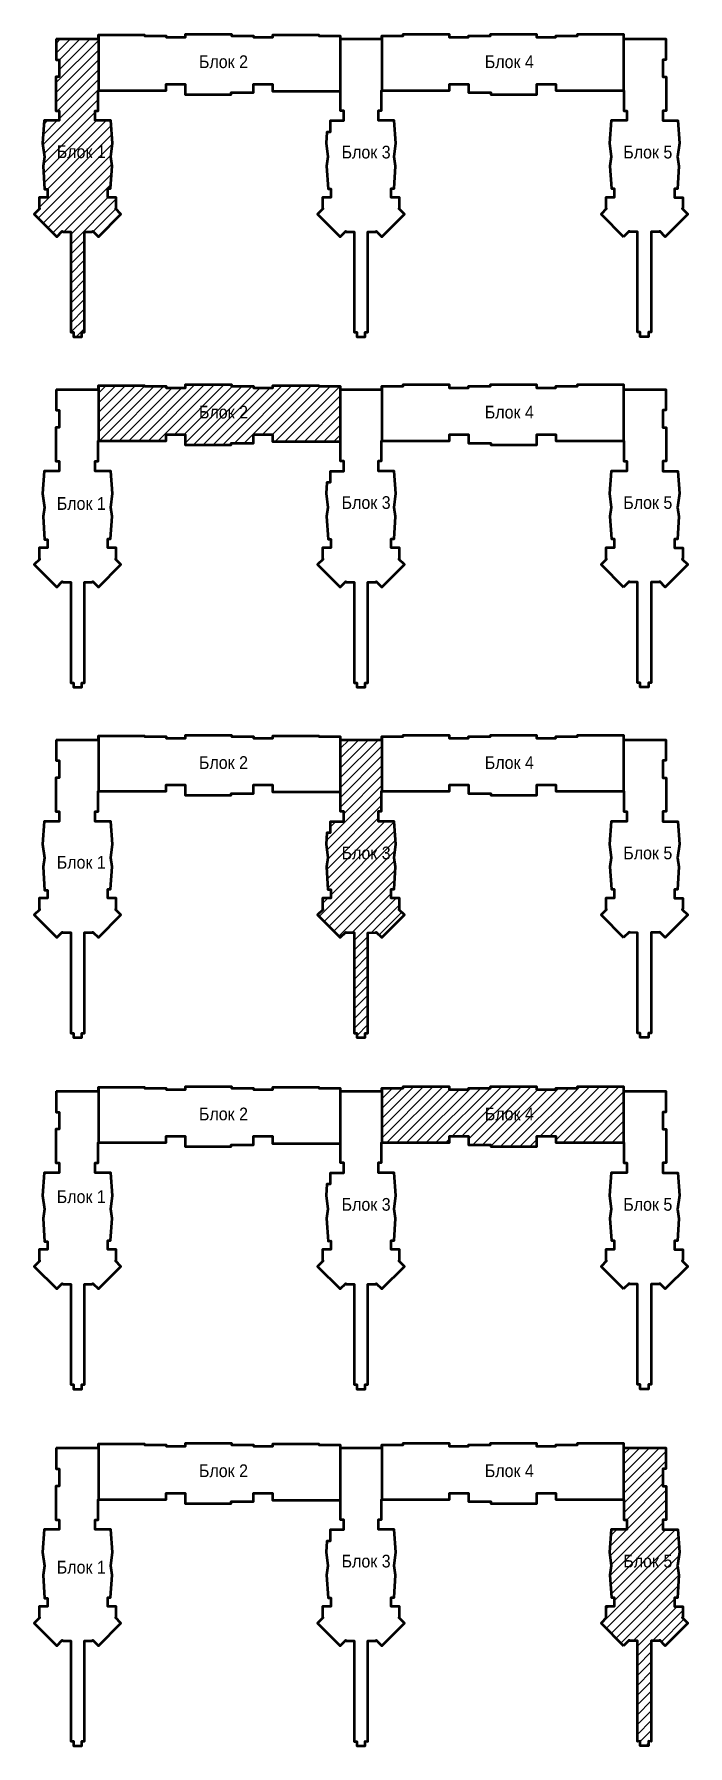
# Model space of a CAD drawing. Header units: inches. Extents: x -407541 to 6688123, y -998590 to 1205599.
# Drawn here: x -407541 to -227655, y -419270 to 51419 of the extents above; entities that cross this region are included whole.
import ezdxf

# ---------------------------------------------------------------- set-up
doc = ezdxf.new("R2010")
doc.units = ezdxf.units.IN
doc.header["$MEASUREMENT"] = 0
doc.layers.add('КОНТУРная', color=10, linetype='Continuous', lineweight=50)
doc.styles.add('style1', font='arial.ttf', dxfattribs={"width": 0.9, "height": 500})
pattern_1 = [(45, (-6729178.3, 1342755.1), (-1347.0384, 1347.0384), [])]

msp = doc.modelspace()

# ---------------------------------------------------------------- texts
at = {"layer": 'КОНТУРная', "ltscale": 0.1, "char_height": 3500, "width": 28563.669, "attachment_point": 1, "style": 'style1'}
for s, insert in [('{\\fArial|b0|i0|c204|p34;Блок 2}', (-362202.6, 45613.1)), ('{\\fArial|b0|i0|c204|p34;Блок 4}', (-283523.7, 45613.1)), ('{\\fArial|b0|i0|c204|p34;Блок 1}', (-401335.2, 20857.6)), ('{\\fArial|b0|i0|c204|p34;Блок 3}', (-322941.1, 20748.5)), ('{\\fArial|b0|i0|c204|p34;Блок 5}', (-245415.4, 20748.5)), ('{\\fArial|b0|i0|c204|p34;Блок 2}', (-362202.6, -50755.7)), ('{\\fArial|b0|i0|c204|p34;Блок 4}', (-283523.7, -50755.7)), ('{\\fArial|b0|i0|c204|p34;Блок 1}', (-401335.2, -75881)), ('{\\fArial|b0|i0|c204|p34;Блок 3}', (-322941.1, -75620.4)), ('{\\fArial|b0|i0|c204|p34;Блок 5}', (-245415.4, -75620.4)), ('{\\fArial|b0|i0|c204|p34;Блок 2}', (-362202.6, -147124.5)), ('{\\fArial|b0|i0|c204|p34;Блок 4}', (-283523.7, -147124.5)), ('{\\fArial|b0|i0|c204|p34;Блок 3}', (-322941.1, -171989.2)), ('{\\fArial|b0|i0|c204|p34;Блок 5}', (-245415.4, -171989.2)), ('{\\fArial|b0|i0|c204|p34;Блок 1}', (-401335.2, -174551.8)), ('{\\fArial|b0|i0|c204|p34;Блок 2}', (-362202.6, -243763.8)), ('{\\fArial|b0|i0|c204|p34;Блок 4}', (-283523.7, -243763.8)), ('{\\fArial|b0|i0|c204|p34;Блок 1}', (-401335.2, -266516.5)), ('{\\fArial|b0|i0|c204|p34;Блок 3}', (-322941.1, -268628.5)), ('{\\fArial|b0|i0|c204|p34;Блок 5}', (-245415.4, -268628.5)), ('{\\fArial|b0|i0|c204|p34;Блок 2}', (-362202.6, -341877.3)), ('{\\fArial|b0|i0|c204|p34;Блок 4}', (-283523.7, -341877.3)), ('{\\fArial|b0|i0|c204|p34;Блок 3}', (-322941.1, -366742)), ('{\\fArial|b0|i0|c204|p34;Блок 5}', (-245415.4, -366742)), ('{\\fArial|b0|i0|c204|p34;Блок 1}', (-401335.2, -368408.6))]:
    msp.add_mtext(s, dxfattribs=dict(at, insert=insert))

# ---------------------------------------------------------------- hatches: boundary and pattern name
at = {"layer": 'КОНТУРная', "lineweight": 5, "ltscale": 0.1}
h = msp.add_hatch(dxfattribs=at)
h.set_pattern_fill('ANSI31', color=256, scale=600, style=0)
h.set_pattern_definition(pattern_1)
h.paths.add_polyline_path([(-401487.6, 50127.1), (-389887.8, 50127.1), (-389887.8, 51218.6), (-389887.8, 35978.6), (-389937.8, 35978.6), (-389937.8, 30378.6), (-390737.6, 30378.6), (-390737.6, 27658.6), (-386437.7, 27658.6), (-385976.3, 21455.1), (-386492.1, 17658.9), (-386080.1, 15139), (-386507.5, 9026.2), (-387297.6, 9026.2), (-387297.6, 6558.6), (-385007.8, 6558.6), (-385007.8, 3616.9), (-385169.5, 3455.2), (-383655.4, 1941.1), (-389871.3, -4274.8), (-391386.3, -2759.7), (-391548.1, -2921.4), (-393697.2, -2921.4), (-393697.6, -30559.8), (-394437.1, -30559.1), (-394438.2, -31779.8), (-396758.2, -31779.8), (-396758.2, -30559.8), (-397497.9, -30559.8), (-397497.9, -2921.4), (-399647.1, -2921.4), (-399808.8, -2759.7), (-401324.5, -4274.9), (-407540, 1941.5), (-406026.2, 3455.3), (-406187.8, 3616.9), (-406187.8, 6559.6), (-403897.5, 6559.6), (-403897.5, 8809), (-404671.6, 8808.5), (-405114.9, 15139), (-404702.9, 17658.9), (-405218.6, 21455.1), (-404757.2, 27658.6), (-400687.1, 27658.6), (-400687.1, 30378.1), (-401588.1, 30378.1), (-401588.1, 39658.6), (-400687.6, 39658.6), (-400687.6, 44380.5), (-401487.6, 44380.5)])
h = msp.add_hatch(dxfattribs=at)
h.set_pattern_fill('ANSI31', color=256, scale=600, style=0)
h.set_pattern_definition(pattern_1)
h.paths.add_polyline_path([(-389887.8, -45150.2), (-377207.6, -45150.2), (-377207.6, -45375.2), (-371205.6, -45375.2), (-371205.6, -45800.2), (-365887.6, -45800.2), (-365887.6, -44950.2), (-353207.6, -44950.2), (-353207.6, -45375.2), (-347207.6, -45375.2), (-347207.6, -45800.2), (-341887.6, -45800.2), (-341887.6, -45150.2), (-329208.1, -45150.2), (-329208.1, -45375.2), (-323308.7, -45372), (-323308, -60590.1), (-341987.6, -60590.1), (-341987.6, -58640.2), (-347207.6, -58640.2), (-347207.6, -61015.2), (-353357.6, -61015.2), (-353357.6, -61495.2), (-365986.4, -61495.2), (-365986.4, -58639), (-371208.7, -58640.2), (-371208.7, -60390.2), (-389887.8, -60390.2)])
h = msp.add_hatch(dxfattribs=at)
h.set_pattern_fill('ANSI31', color=256, scale=600, style=0)
h.set_pattern_definition(pattern_1)
h.paths.add_polyline_path([(-323308.7, -141740.8), (-323308.7, -142609), (-311887, -142609), (-311887, -141744), (-311887, -156759), (-311937.8, -156759), (-311937.8, -162259), (-312737.6, -162259.1), (-312737.6, -165079), (-308437.9, -165079), (-307976.5, -171282.5), (-308492.3, -175078.7), (-308080.3, -177598.6), (-308507.6, -183709), (-309297.6, -183709), (-309297.6, -186179), (-307007.6, -186179), (-307007.6, -189120.7), (-307169.3, -189282.4), (-305654.9, -190796.6), (-311870.9, -197012.6), (-313386.2, -195497.2), (-313548.1, -195659), (-315697.4, -195659.6), (-315697.4, -223298.5), (-316438.2, -223297.4), (-316438.2, -224517.4), (-318758.2, -224517.4), (-318758.2, -223298.5), (-319497.4, -223298.5), (-319497.4, -195659), (-321647.1, -195659), (-321808.9, -195497.3), (-323324, -197012.6), (-329540, -190796.5), (-328025.9, -189282.4), (-328187.6, -189120.7), (-328185.4, -186179), (-325897.5, -186180.8), (-325897.5, -183807.3), (-326680.8, -183806.4), (-327114.8, -177597.8), (-326702.9, -175078.7), (-327218.6, -171282.5), (-326991.4, -168227.6), (-326087.6, -168227.6), (-326087.6, -165178.6), (-322457.6, -165178.6), (-322457.6, -162259), (-323358.7, -162259), (-323358.7, -156958.9), (-323307.6, -156958.9)])
h = msp.add_hatch(dxfattribs=at)
h.set_pattern_fill('ANSI31', color=256, scale=600, style=0)
h.set_pattern_definition(pattern_1)
h.paths.add_polyline_path([(-311887, -238383.3), (-305987.3, -238383.3), (-305987.3, -237958.3), (-293307.8, -237958.3), (-293307.8, -238808.3), (-287987.8, -238808.3), (-287987.8, -238383.3), (-281987.8, -238383.3), (-281987.8, -237958.3), (-269307.8, -237958.3), (-269307.8, -238808.4), (-263987.8, -238808.4), (-263987.8, -238383.3), (-257987.8, -238383.3), (-257987.8, -237958.3), (-245308, -237958.3), (-245307.9, -253398.3), (-263986.5, -253398.3), (-263986.5, -251648.4), (-269209.7, -251648.4), (-269209.7, -254503.3), (-281837.7, -254503.3), (-281837.7, -254023.3), (-287989.2, -254023.3), (-287989.2, -251648.3), (-293207.6, -251648.3), (-293207.6, -253398.3), (-311887, -253398.3)])
h = msp.add_hatch(dxfattribs=at)
h.set_pattern_fill('ANSI31', color=256, scale=600, style=0)
h.set_pattern_definition(pattern_1)
h.paths.add_polyline_path([(-245308, -336071.8), (-245308, -337359.5), (-233714.3, -337359.5), (-233707.8, -343109.9), (-234507.2, -343109.9), (-234507.2, -347831.8), (-233607.6, -347831.8), (-233606.7, -357112.2), (-234507.6, -357112.3), (-234507.5, -359831.9), (-230437.7, -359831.9), (-229976.3, -366035.3), (-230492.1, -369831.5), (-230080.1, -372351.4), (-230514.3, -378561.3), (-231297.7, -378561.3), (-231297.7, -380932.3), (-229007.6, -380932.3), (-229007.6, -383873.5), (-229169.3, -384035.2), (-227655, -385549.5), (-233870.8, -391765.4), (-235386.2, -390250), (-235548.1, -390411.8), (-237697.4, -390411.8), (-237697.4, -418051.3), (-238437.6, -418050.2), (-238437.6, -419270.2), (-240757.6, -419270.2), (-240758.2, -418050.2), (-241497.4, -418051.3), (-241497.4, -390412.4), (-243647.1, -390412.4), (-243809.1, -390250.5), (-245323.9, -391765.4), (-251539.9, -385549.4), (-250025.9, -384035.2), (-250187.6, -383873.5), (-250187.6, -380931.8), (-247897.6, -380931.8), (-247897.6, -378466.9), (-248687.3, -378462.4), (-249114.7, -372351.4), (-248702.7, -369831.5), (-249218.4, -366035.3), (-248757.3, -359835.4), (-244457.6, -359831.8), (-244457.6, -357111.8), (-245257.4, -357111.8), (-245257.4, -351511.8), (-245308, -351511.8)])

# ---------------------------------------------------------------- linework, layer by layer
at = {"layer": 'КОНТУРная', "ltscale": 0.1}
for p, q in [((-389887.8, 51218.6), (-389887.8, 35978.6)), ((-323357.6, 50993.7), (-323357.6, 35778.8)), ((-311887, 50993.6), (-311887, 35978.7)), ((-245308, 51418.6), (-245308, 35978.6)), ((-389887.8, -45290.5), (-389887.8, -60390.2)), ((-323308, -45372), (-323308, -60586.9)), ((-311887, -45375.2), (-311887, -60390.2)), ((-245308, -44950.2), (-245308, -60390.2)), ((-389887.8, -141519), (-389887.8, -156759)), ((-323307.6, -141744), (-323307.6, -156958.9)), ((-311887, -141744), (-311887, -156759)), ((-245308, -141379), (-245308, -156759)), ((-389887.8, -238158.3), (-389887.8, -253398.3)), ((-323308.1, -238380.1), (-323308.1, -253595)), ((-311887, -238383.3), (-311887, -253398.3)), ((-245308, -237958.3), (-245308, -253398.3)), ((-389887.8, -336271.8), (-389887.8, -351511.8)), ((-323308.3, -336493.6), (-323308.3, -351708.5)), ((-311887, -336496.8), (-311887, -351511.8)), ((-245308, -336071.8), (-245308, -351511.8))]:
    msp.add_line(p, q, dxfattribs=at)
for points in [[(-401487.6, 50127.1), (-401487.6, 44380.5), (-400687.6, 44380.5), (-400687.6, 39658.6), (-401588.1, 39658.6), (-401588.1, 30378.2), (-400687.1, 30378.1), (-400687.1, 27658.6), (-404757.2, 27658.6), (-405218.6, 21455.1), (-404702.9, 17658.9), (-405114.9, 15139), (-404671.6, 8808.5), (-403897.5, 8809), (-403897.5, 6559.6), (-406187.8, 6559.6), (-406187.8, 3616.9), (-406026.1, 3455.2), (-407540.5, 1941), (-401324.5, -4274.9), (-399808.9, -2759.7), (-399647.1, -2921.4), (-397497.9, -2921.4), (-397497.9, -30559.8), (-396758.2, -30559.8), (-396758.2, -31779.8), (-394438.2, -31779.8), (-394437.1, -30559.8), (-393697.6, -30559.8), (-393697.2, -2921.4), (-391548.1, -2921.4), (-391386.3, -2759.7), (-389871.3, -4274.8), (-383655.5, 1941), (-385169.5, 3455.2), (-385007.8, 3616.9), (-385007.8, 6558.6), (-387297.6, 6558.6), (-387297.6, 9026.2), (-386507.5, 9026.2), (-386080.1, 15139), (-386492.1, 17658.9), (-385976.3, 21455.1), (-386437.7, 27658.6), (-390737.6, 27658.6), (-390737.6, 30378.6), (-389937.8, 30378.6), (-389937.8, 35978.6), (-371208.7, 35978.7), (-371208.7, 37728.6), (-365986.4, 37729.8), (-365986.4, 34873.6), (-353357.6, 34873.6), (-353357.6, 35353.6), (-347207.6, 35353.6), (-347207.6, 37728.6), (-341987.6, 37728.6), (-341987.6, 35778.7), (-323357.6, 35778.7), (-323357.6, 30478.6), (-322457.6, 30478.6), (-322457.6, 27559), (-326087.6, 27559), (-326087.6, 24510.1), (-326991.4, 24510.1), (-327218.6, 21455.1), (-326702.9, 17658.9), (-327114.8, 15139.8), (-326680.1, 8921.7), (-325897.5, 8930.4), (-325897.5, 6556.9), (-328187.6, 6558.6), (-328187.6, 3616.9), (-328025.9, 3455.2), (-329540, 1941.1), (-323324, -4274.9), (-321808.9, -2759.7), (-321647.1, -2921.4), (-319497.4, -2921.4), (-319497.4, -30560.8), (-318757.6, -30560.8), (-318758.2, -31779.8), (-316437.6, -31779.8), (-316438.2, -30559.8), (-315697.4, -30560.8), (-315697.4, -2922), (-313548.1, -2921.4), (-313386.2, -2759.6), (-311870.9, -4274.9), (-305654.9, 1941), (-307169.3, 3455.2), (-307007.6, 3616.9), (-307007.6, 6558.6), (-309297.6, 6558.6), (-309297.6, 9028.6), (-308507.6, 9028.6), (-308080.3, 15139), (-308492.3, 17658.9), (-307976.5, 21455.1), (-308437.9, 27658.6), (-312737.5, 27658.6), (-312737.6, 30486.9), (-311937.8, 30478.6), (-311937.8, 35978.7), (-293207.6, 35978.7), (-293207.6, 37728.6), (-287989.2, 37728.6), (-287989.2, 35353.6), (-281837.7, 35353.6), (-281837.7, 34873.6), (-269209.7, 34873.6), (-269209.7, 37728.5), (-263986.5, 37728.5), (-263986.5, 35978.6), (-245257.4, 35978.7), (-245257.4, 30378.6), (-244457.6, 30378.6), (-244457.6, 27658.6), (-248757.3, 27655), (-249218.4, 21455.1), (-248702.7, 17658.9), (-249114.7, 15139), (-248687.3, 9028), (-247897.6, 9023.5), (-247897.6, 6558.6), (-250187.6, 6558.6), (-250187.6, 3616.9), (-250025.9, 3455.2), (-251539.9, 1941), (-245323.9, -4274.9)], [(-401487.6, 50127.1), (-389887.8, 50128.6), (-389887.8, 51218.6), (-377207.6, 51218.6), (-377207.6, 50993.6), (-371205.6, 50993.6), (-371205.6, 50568.6), (-365887.6, 50568.6), (-365887.6, 51418.6), (-353207.6, 51418.6), (-353207.6, 50993.6), (-347207.6, 50993.6), (-347207.6, 50568.6), (-341887.6, 50568.6), (-341887.6, 51218.6), (-329208.1, 51218.6), (-329208.1, 50993.6), (-323308.7, 50993.6), (-323307.6, 50128.6), (-311887, 50128.6), (-311887, 50993.6), (-305987.3, 50993.6), (-305987.3, 51418.6), (-293307.8, 51418.6), (-293307.8, 50568.6), (-287987.8, 50568.6), (-287987.8, 50993.6), (-281987.8, 50993.6), (-281987.8, 51418.6), (-269307.8, 51418.6), (-269307.8, 50568.6), (-263987.8, 50568.6), (-263987.8, 50993.6), (-257987.8, 50993.6), (-257987.8, 51418.6), (-245308, 51418.6), (-245308, 50130.9), (-233707.8, 50127.1), (-233707.8, 44380.5), (-234507.2, 44380.5), (-234507.2, 39658.6), (-233607.6, 39658.6), (-233607.6, 30378.2), (-234507.6, 30378.1), (-234507.5, 27658.5), (-230437.7, 27658.5), (-229976.3, 21455.1), (-230492.1, 17658.9), (-230080.1, 15139), (-230514.3, 8929.2), (-231297.7, 8929.2), (-231297.7, 6558.2), (-229007.6, 6558.2), (-229007.6, 3616.9), (-229169.3, 3455.2), (-227655, 1940.9), (-233870.8, -4274.9), (-235386.3, -2759.7), (-235548.1, -2921.4), (-237697.4, -2921.4), (-237697.4, -30560.8), (-238437.6, -30559.8), (-238437.6, -31779.8), (-240757.6, -31779.8), (-240758.2, -30559.8), (-241497.4, -30560.8), (-241497.4, -2922), (-243647.1, -2921.4), (-243808.8, -2759.8), (-245323.9, -4274.9)], [(-401487.6, -46241.7), (-401487.6, -51988.3), (-400687.6, -51988.3), (-400687.6, -56710.2), (-401588.1, -56710.2), (-401588.1, -65990.6), (-400687.1, -65990.7), (-400687.1, -68710.2), (-404757.2, -68710.2), (-405218.6, -74913.7), (-404702.9, -78709.9), (-405114.9, -81229.8), (-404671.6, -87560.3), (-403897.5, -87559.8), (-403897.5, -89809.2), (-406187.8, -89809.2), (-406187.8, -92751.9), (-406026.1, -92913.6), (-407540.5, -94427.8), (-401324.5, -100643.8), (-399808.9, -99128.5), (-399647.1, -99290.2), (-397497.9, -99290.2), (-397497.9, -126928.6), (-396758.2, -126928.6), (-396758.2, -128148.6), (-394438.2, -128148.6), (-394437.1, -126928.6), (-393697.6, -126928.6), (-393697.2, -99290.2), (-391548.1, -99290.2), (-391386.3, -99128.5), (-389871.3, -100643.6), (-383655.5, -94427.8), (-385169.5, -92913.6), (-385007.8, -92751.9), (-385007.8, -89810.2), (-387297.6, -89810.2), (-387297.6, -87342.6), (-386507.5, -87342.6), (-386080.1, -81229.8), (-386492.1, -78709.9), (-385976.3, -74913.7), (-386437.7, -68710.2), (-390737.6, -68710.2), (-390737.6, -65990.2), (-389937.8, -65990.2), (-389937.8, -60390.2), (-371208.7, -60390.2), (-371208.7, -58640.2), (-365986.4, -58639), (-365986.4, -61495.2), (-353357.6, -61495.2), (-353357.6, -61015.2), (-347207.6, -61015.2), (-347207.6, -58640.2), (-341987.6, -58640.2), (-341987.6, -60590.1), (-323357.6, -60590.1), (-323357.6, -65890.2), (-322457.6, -65890.2), (-322457.6, -68809.8), (-326087.6, -68809.8), (-326087.6, -71858.8), (-326991.4, -71858.8), (-327218.6, -74913.7), (-326702.9, -78709.9), (-327114.8, -81229), (-326680.1, -87447.1), (-325897.5, -87438.4), (-325897.5, -89811.9), (-328187.6, -89810.2), (-328187.6, -92751.9), (-328025.9, -92913.6), (-329540, -94427.7), (-323324, -100643.8), (-321808.9, -99128.5), (-321647.1, -99290.2), (-319497.4, -99290.2), (-319497.4, -126929.6), (-318757.6, -126929.6), (-318758.2, -128148.6), (-316437.6, -128148.6), (-316438.2, -126928.6), (-315697.4, -126929.6), (-315697.4, -99290.8), (-313548.1, -99290.2), (-313386.2, -99128.4), (-311870.9, -100643.8), (-305654.9, -94427.8), (-307169.3, -92913.6), (-307007.6, -92751.9), (-307007.6, -89810.2), (-309297.6, -89810.2), (-309297.6, -87340.2), (-308507.6, -87340.2), (-308080.3, -81229.8), (-308492.3, -78709.9), (-307976.5, -74913.7), (-308437.9, -68710.2), (-312737.5, -68710.2), (-312737.6, -65881.9), (-311937.8, -65890.2), (-311937.8, -60390.2), (-293207.6, -60390.2), (-293207.6, -58640.2), (-287989.2, -58640.2), (-287989.2, -61015.2), (-281837.7, -61015.2), (-281837.7, -61495.2), (-269209.7, -61495.2), (-269209.7, -58640.3), (-263986.5, -58640.3), (-263986.5, -60390.2), (-245257.4, -60390.2), (-245257.4, -65990.2), (-244457.6, -65990.2), (-244457.6, -68710.2), (-248757.3, -68713.8), (-249218.4, -74913.7), (-248702.7, -78709.9), (-249114.7, -81229.8), (-248687.3, -87340.8), (-247897.6, -87345.3), (-247897.6, -89810.2), (-250187.6, -89810.2), (-250187.6, -92751.9), (-250025.9, -92913.6), (-251539.9, -94427.8), (-245323.9, -100643.8)], [(-401487.6, -46241.7), (-389887.8, -46240.2), (-389887.8, -45150.2), (-377207.6, -45150.2), (-377207.6, -45375.2), (-371205.6, -45375.2), (-371205.6, -45800.2), (-365887.6, -45800.2), (-365887.6, -44950.2), (-353207.6, -44950.2), (-353207.6, -45375.2), (-347207.6, -45375.2), (-347207.6, -45800.2), (-341887.6, -45800.2), (-341887.6, -45150.2), (-329208.1, -45150.2), (-329208.1, -45375.2), (-323308.7, -45375.2), (-323307.6, -46240.2), (-311887, -46240.2), (-311887, -45375.2), (-305987.3, -45375.2), (-305987.3, -44950.2), (-293307.8, -44950.2), (-293307.8, -45800.2), (-287987.8, -45800.2), (-287987.8, -45375.2), (-281987.8, -45375.2), (-281987.8, -44950.2), (-269307.8, -44950.2), (-269307.8, -45800.2), (-263987.8, -45800.2), (-263987.8, -45375.2), (-257987.8, -45375.2), (-257987.8, -44950.2), (-245308, -44950.2), (-245308, -46237.9), (-233707.8, -46241.7), (-233707.8, -51988.3), (-234507.2, -51988.3), (-234507.2, -56710.2), (-233607.6, -56710.2), (-233607.6, -65990.6), (-234507.6, -65990.7), (-234507.5, -68710.3), (-230437.7, -68710.3), (-229976.3, -74913.7), (-230492.1, -78709.9), (-230080.1, -81229.8), (-230514.3, -87439.7), (-231297.7, -87439.7), (-231297.7, -89810.6), (-229007.6, -89810.6), (-229007.6, -92751.9), (-229169.3, -92913.6), (-227655, -94427.9), (-233870.8, -100643.8), (-235386.3, -99128.5), (-235548.1, -99290.2), (-237697.4, -99290.2), (-237697.4, -126929.6), (-238437.6, -126928.6), (-238437.6, -128148.6), (-240757.6, -128148.6), (-240758.2, -126928.6), (-241497.4, -126929.6), (-241497.4, -99290.8), (-243647.1, -99290.2), (-243808.8, -99128.6), (-245323.9, -100643.8)], [(-401487.6, -142610.5), (-401487.6, -148357.1), (-400687.6, -148357.1), (-400687.6, -153079), (-401588.1, -153079), (-401588.1, -162359.4), (-400687.1, -162359.6), (-400687.1, -165079), (-404757.2, -165079), (-405218.6, -171282.5), (-404702.9, -175078.7), (-405114.9, -177598.6), (-404671.6, -183929.1), (-403897.5, -183928.6), (-403897.5, -186178), (-406187.8, -186178), (-406187.8, -189120.7), (-406026.1, -189282.4), (-407540.5, -190796.6), (-401324.5, -197012.6), (-399808.9, -195497.3), (-399647.1, -195659), (-397497.9, -195659), (-397497.9, -223297.4), (-396758.2, -223297.4), (-396758.2, -224517.4), (-394438.2, -224517.4), (-394437.1, -223297.4), (-393697.6, -223297.4), (-393697.2, -195659), (-391548.1, -195659), (-391386.3, -195497.3), (-389871.3, -197012.4), (-383655.5, -190796.6), (-385169.5, -189282.4), (-385007.8, -189120.7), (-385007.8, -186179), (-387297.6, -186179), (-387297.6, -183711.4), (-386507.5, -183711.4), (-386080.1, -177598.6), (-386492.1, -175078.7), (-385976.3, -171282.5), (-386437.7, -165079), (-390737.6, -165079), (-390737.6, -162359.1), (-389937.8, -162359.1), (-389937.8, -156759), (-371208.7, -156759), (-371208.7, -155009), (-365986.4, -155007.8), (-365986.4, -157864), (-353357.6, -157864), (-353357.6, -157384), (-347207.6, -157384), (-347207.6, -155009), (-341987.6, -155009), (-341987.6, -156958.9), (-323357.6, -156958.9), (-323357.6, -162259), (-322457.6, -162259), (-322457.6, -165178.6), (-326087.6, -165178.6), (-326087.6, -168227.6), (-326991.4, -168227.6), (-327218.6, -171282.5), (-326702.9, -175078.7), (-327114.8, -177597.8), (-326680.8, -183806.4), (-325897.5, -183807.3), (-325897.5, -186180.8), (-328187.6, -186179), (-328187.6, -189120.7), (-328025.9, -189282.4), (-329540, -190796.5), (-323324, -197012.6), (-321808.9, -195497.3), (-321647.1, -195659), (-319497.4, -195659), (-319497.4, -223298.5), (-318757.6, -223298.5), (-318758.2, -224517.4), (-316437.6, -224517.4), (-316438.2, -223297.4), (-315697.4, -223298.5), (-315697.4, -195659.6), (-313548.1, -195659), (-313386.2, -195497.2), (-311870.9, -197012.6), (-305654.9, -190796.6), (-307169.3, -189282.4), (-307007.6, -189120.7), (-307007.6, -186179), (-309297.6, -186179), (-309297.6, -183709), (-308507.6, -183709), (-308080.3, -177598.6), (-308492.3, -175078.7), (-307976.5, -171282.5), (-308437.9, -165079), (-312737.5, -165079), (-312737.6, -162250.7), (-311937.8, -162259), (-311937.8, -156759), (-293207.6, -156759), (-293207.6, -155009), (-287989.2, -155009), (-287989.2, -157384), (-281837.7, -157384), (-281837.7, -157864), (-269209.7, -157864), (-269209.7, -155009.1), (-263986.5, -155009.1), (-263986.5, -156759), (-245257.4, -156759), (-245257.4, -162359), (-244457.6, -162359), (-244457.6, -165079), (-248757.3, -165082.6), (-249218.4, -171282.5), (-248702.7, -175078.7), (-249114.7, -177598.6), (-248687.3, -183709.6), (-247897.6, -183714.1), (-247897.6, -186179), (-250187.6, -186179), (-250187.6, -189120.7), (-250025.9, -189282.4), (-251539.9, -190796.6), (-245323.9, -197012.6)], [(-401487.6, -142610.5), (-389887.8, -142609), (-389887.8, -141519), (-377207.6, -141519), (-377207.6, -141744), (-371205.6, -141744), (-371205.6, -142169), (-365887.6, -142169), (-365887.6, -141319), (-353207.6, -141319), (-353207.6, -141744), (-347207.6, -141744), (-347207.6, -142169), (-341887.6, -142169), (-341887.6, -141519), (-329208.1, -141519), (-329208.1, -141744), (-323308.7, -141744), (-323307.6, -142609), (-311887, -142609), (-311887, -141744), (-305987.3, -141744), (-305987.3, -141319), (-293307.8, -141319), (-293307.8, -142169), (-287987.8, -142169), (-287987.8, -141744), (-281987.8, -141744), (-281987.8, -141319), (-269307.8, -141319), (-269307.8, -142169), (-263987.8, -142169), (-263987.8, -141744), (-257987.8, -141744), (-257987.8, -141319), (-245308, -141319), (-245308, -142606.7), (-233707.8, -142610.5), (-233707.8, -148357.1), (-234507.2, -148357.1), (-234507.2, -153079), (-233607.6, -153079), (-233607.6, -162359.4), (-234507.6, -162359.5), (-234507.5, -165079.1), (-230437.7, -165079.1), (-229976.3, -171282.5), (-230492.1, -175078.7), (-230080.1, -177598.6), (-230514.3, -183808.5), (-231297.7, -183808.5), (-231297.7, -186179.5), (-229007.6, -186179.5), (-229007.6, -189120.7), (-229169.3, -189282.4), (-227655, -190796.7), (-233870.8, -197012.6), (-235386.3, -195497.3), (-235548.1, -195659), (-237697.4, -195659), (-237697.4, -223298.5), (-238437.6, -223297.4), (-238437.6, -224517.4), (-240757.6, -224517.4), (-240758.2, -223297.4), (-241497.4, -223298.5), (-241497.4, -195659.6), (-243647.1, -195659), (-243808.8, -195497.4), (-245323.9, -197012.6)], [(-401487.6, -239249.8), (-401487.6, -244996.4), (-400687.6, -244996.4), (-400687.6, -249718.3), (-401588.1, -249718.3), (-401588.1, -258998.7), (-400687.1, -258998.9), (-400687.1, -261718.3), (-404757.2, -261718.3), (-405218.6, -267921.8), (-404702.9, -271718), (-405114.9, -274237.9), (-404671.6, -280568.4), (-403897.5, -280567.9), (-403897.5, -282817.3), (-406187.8, -282817.3), (-406187.8, -285760), (-406026.1, -285921.7), (-407540.5, -287435.9), (-401324.5, -293651.9), (-399808.9, -292136.6), (-399647.1, -292298.3), (-397497.9, -292298.3), (-397497.9, -319936.7), (-396758.2, -319936.7), (-396758.2, -321156.7), (-394438.2, -321156.7), (-394437.1, -319936.7), (-393697.6, -319936.7), (-393697.2, -292298.3), (-391548.1, -292298.3), (-391386.3, -292136.6), (-389871.3, -293651.7), (-383655.5, -287435.9), (-385169.5, -285921.7), (-385007.8, -285760), (-385007.8, -282818.3), (-387297.6, -282818.3), (-387297.6, -280350.7), (-386507.5, -280350.7), (-386080.1, -274237.9), (-386492.1, -271718), (-385976.3, -267921.8), (-386437.7, -261718.3), (-390737.6, -261718.3), (-390737.6, -258998.4), (-389937.8, -258998.4), (-389937.8, -253398.3), (-371208.7, -253398.3), (-371208.7, -251648.3), (-365986.4, -251647.1), (-365986.4, -254503.3), (-353357.6, -254503.3), (-353357.6, -254023.3), (-347207.6, -254023.3), (-347207.6, -251648.3), (-341987.6, -251648.3), (-341987.6, -253598.2), (-323357.6, -253598.2), (-323357.6, -258898.3), (-322457.6, -258898.3), (-322457.6, -261817.9), (-326087.6, -261817.9), (-326087.6, -264866.9), (-326991.4, -264866.9), (-327218.6, -267921.8), (-326702.9, -271718), (-327114.8, -274237.1), (-326680.1, -280455.2), (-325897.5, -280446.6), (-325897.5, -282820.1), (-328187.6, -282818.3), (-328187.6, -285760), (-328025.9, -285921.7), (-329540, -287435.8), (-323324, -293651.9), (-321808.9, -292136.6), (-321647.1, -292298.3), (-319497.4, -292298.3), (-319497.4, -319937.8), (-318757.6, -319937.8), (-318758.2, -321156.7), (-316437.6, -321156.7), (-316438.2, -319936.7), (-315697.4, -319937.8), (-315697.4, -292298.9), (-313548.1, -292298.3), (-313386.2, -292136.5), (-311870.9, -293651.9), (-305654.9, -287435.9), (-307169.3, -285921.7), (-307007.6, -285760), (-307007.6, -282818.3), (-309297.6, -282818.3), (-309297.6, -280348.3), (-308507.6, -280348.3), (-308080.3, -274237.9), (-308492.3, -271718), (-307976.5, -267921.8), (-308437.9, -261718.3), (-312737.5, -261718.3), (-312737.6, -258890), (-311937.8, -258898.3), (-311937.8, -253398.3), (-293207.6, -253398.3), (-293207.6, -251648.3), (-287989.2, -251648.3), (-287989.2, -254023.3), (-281837.7, -254023.3), (-281837.7, -254503.3), (-269209.7, -254503.3), (-269209.7, -251648.4), (-263986.5, -251648.4), (-263986.5, -253398.3), (-245257.4, -253398.3), (-245257.4, -258998.3), (-244457.6, -258998.3), (-244457.6, -261718.3), (-248757.3, -261721.9), (-249218.4, -267921.8), (-248702.7, -271718), (-249114.7, -274237.9), (-248687.3, -280348.9), (-247897.6, -280353.4), (-247897.6, -282818.3), (-250187.6, -282818.3), (-250187.6, -285760), (-250025.9, -285921.7), (-251539.9, -287435.9), (-245323.9, -293651.9)], [(-401487.6, -239249.8), (-389887.8, -239248.3), (-389887.8, -238158.3), (-377207.6, -238158.3), (-377207.6, -238383.3), (-371205.6, -238383.3), (-371205.6, -238808.4), (-365887.6, -238808.4), (-365887.6, -237958.3), (-353207.6, -237958.3), (-353207.6, -238383.3), (-347207.6, -238383.3), (-347207.6, -238808.3), (-341887.6, -238808.3), (-341887.6, -238158.3), (-329208.1, -238158.3), (-329208.1, -238383.3), (-323308.7, -238383.3), (-323307.6, -239248.3), (-311887, -239248.3), (-311887, -238383.3), (-305987.3, -238383.3), (-305987.3, -237958.3), (-293307.8, -237958.3), (-293307.8, -238808.3), (-287987.8, -238808.3), (-287987.8, -238383.3), (-281987.8, -238383.3), (-281987.8, -237958.3), (-269307.8, -237958.3), (-269307.8, -238808.4), (-263987.8, -238808.4), (-263987.8, -238383.3), (-257987.8, -238383.3), (-257987.8, -237958.3), (-245308, -237958.3), (-245308, -239246), (-233707.8, -239249.8), (-233707.8, -244996.4), (-234507.2, -244996.4), (-234507.2, -249718.3), (-233607.6, -249718.3), (-233607.6, -258998.7), (-234507.6, -258998.8), (-234507.5, -261718.4), (-230437.7, -261718.4), (-229976.3, -267921.8), (-230492.1, -271718), (-230080.1, -274237.9), (-230514.3, -280447.8), (-231297.7, -280447.8), (-231297.7, -282818.8), (-229007.6, -282818.8), (-229007.6, -285760), (-229169.3, -285921.7), (-227655, -287436), (-233870.8, -293651.9), (-235386.3, -292136.6), (-235548.1, -292298.3), (-237697.4, -292298.3), (-237697.4, -319937.8), (-238437.6, -319936.7), (-238437.6, -321156.7), (-240757.6, -321156.7), (-240758.2, -319936.7), (-241497.4, -319937.8), (-241497.4, -292298.9), (-243647.1, -292298.3), (-243808.8, -292136.7), (-245323.9, -293651.9)], [(-401487.6, -337363.3), (-401487.6, -343109.9), (-400687.6, -343109.9), (-400687.6, -347831.8), (-401588.1, -347831.8), (-401588.1, -357112.2), (-400687.1, -357112.4), (-400687.1, -359831.8), (-404757.2, -359831.8), (-405218.6, -366035.3), (-404702.9, -369831.5), (-405114.9, -372351.4), (-404671.6, -378681.9), (-403897.5, -378681.4), (-403897.5, -380930.8), (-406187.8, -380930.8), (-406187.8, -383873.5), (-406026.1, -384035.2), (-407540.5, -385549.4), (-401324.5, -391765.4), (-399808.9, -390250.1), (-399647.1, -390411.8), (-397497.9, -390411.8), (-397497.9, -418050.2), (-396758.2, -418050.2), (-396758.2, -419270.2), (-394438.2, -419270.2), (-394437.1, -418050.2), (-393697.6, -418050.2), (-393697.2, -390411.8), (-391548.1, -390411.8), (-391386.3, -390250.1), (-389871.3, -391765.2), (-383655.5, -385549.4), (-385169.5, -384035.2), (-385007.8, -383873.5), (-385007.8, -380931.8), (-387297.6, -380931.8), (-387297.6, -378464.2), (-386507.5, -378464.2), (-386080.1, -372351.4), (-386492.1, -369831.5), (-385976.3, -366035.3), (-386437.7, -359831.8), (-390737.6, -359831.8), (-390737.6, -357111.9), (-389937.8, -357111.9), (-389937.8, -351511.8), (-371208.7, -351511.8), (-371208.7, -349761.8), (-365986.4, -349760.6), (-365986.4, -352616.8), (-353357.6, -352616.8), (-353357.6, -352136.8), (-347207.6, -352136.8), (-347207.6, -349761.8), (-341987.6, -349761.8), (-341987.6, -351711.7), (-323357.6, -351711.7), (-323357.6, -357011.8), (-322457.6, -357011.8), (-322457.6, -359931.4), (-326087.6, -359931.4), (-326087.6, -362980.4), (-326991.4, -362980.4), (-327218.6, -366035.3), (-326702.9, -369831.5), (-327114.8, -372350.6), (-326680.1, -378568.7), (-325897.5, -378560.1), (-325897.5, -380933.6), (-328187.6, -380931.8), (-328187.6, -383873.5), (-328025.9, -384035.2), (-329540, -385549.3), (-323324, -391765.4), (-321808.9, -390250.1), (-321647.1, -390411.8), (-319497.4, -390411.8), (-319497.4, -418051.3), (-318757.6, -418051.3), (-318758.2, -419270.2), (-316437.6, -419270.2), (-316438.2, -418050.2), (-315697.4, -418051.3), (-315697.4, -390412.4), (-313548.1, -390411.8), (-313386.2, -390250), (-311870.9, -391765.4), (-305654.9, -385549.4), (-307169.3, -384035.2), (-307007.6, -383873.5), (-307007.6, -380931.8), (-309297.6, -380931.8), (-309297.6, -378461.8), (-308507.6, -378461.8), (-308080.3, -372351.4), (-308492.3, -369831.5), (-307976.5, -366035.3), (-308437.9, -359831.8), (-312737.5, -359831.8), (-312737.6, -357003.5), (-311937.8, -357011.8), (-311937.8, -351511.8), (-293207.6, -351511.8), (-293207.6, -349761.8), (-287989.2, -349761.8), (-287989.2, -352136.8), (-281837.7, -352136.8), (-281837.7, -352616.8), (-269209.7, -352616.8), (-269209.7, -349761.9), (-263986.5, -349761.9), (-263986.5, -351511.8), (-245257.4, -351511.8), (-245257.4, -357111.8), (-244457.6, -357111.8), (-244457.6, -359831.8), (-248757.3, -359835.4), (-249218.4, -366035.3), (-248702.7, -369831.5), (-249114.7, -372351.4), (-248687.3, -378462.4), (-247897.6, -378466.9), (-247897.6, -380931.8), (-250187.6, -380931.8), (-250187.6, -383873.5), (-250025.9, -384035.2), (-251539.9, -385549.4), (-245323.9, -391765.4)], [(-401487.6, -337363.3), (-389887.8, -337361.8), (-389887.8, -336271.8), (-377207.6, -336271.8), (-377207.6, -336496.8), (-371205.6, -336496.8), (-371205.6, -336921.8), (-365887.6, -336921.8), (-365887.6, -336071.8), (-353207.6, -336071.8), (-353207.6, -336496.8), (-347207.6, -336496.8), (-347207.6, -336921.8), (-341887.6, -336921.8), (-341887.6, -336271.8), (-329208.1, -336271.8), (-329208.1, -336496.8), (-323308.7, -336496.8), (-323308.3, -337361.8), (-311887, -337361.8), (-311887, -336496.8), (-305987.3, -336496.8), (-305987.3, -336071.8), (-293307.8, -336071.8), (-293307.8, -336921.8), (-287987.8, -336921.8), (-287987.8, -336496.8), (-281987.8, -336496.8), (-281987.8, -336071.8), (-269307.8, -336071.8), (-269307.8, -336921.8), (-263987.8, -336921.8), (-263987.8, -336496.8), (-257987.8, -336496.8), (-257987.8, -336071.8), (-245308, -336071.8), (-245308, -337359.5), (-233707.8, -337363.3), (-233707.8, -343109.9), (-234507.2, -343109.9), (-234507.2, -347831.8), (-233607.6, -347831.8), (-233607.6, -357112.2), (-234507.6, -357112.3), (-234507.5, -359831.9), (-230437.7, -359831.9), (-229976.3, -366035.3), (-230492.1, -369831.5), (-230080.1, -372351.4), (-230514.3, -378561.3), (-231297.7, -378561.3), (-231297.7, -380932.3), (-229007.6, -380932.3), (-229007.6, -383873.5), (-229169.3, -384035.2), (-227655, -385549.5), (-233870.8, -391765.4), (-235386.3, -390250.1), (-235548.1, -390411.8), (-237697.4, -390411.8), (-237697.4, -418051.3), (-238437.6, -418050.2), (-238437.6, -419270.2), (-240757.6, -419270.2), (-240758.2, -418050.2), (-241497.4, -418051.3), (-241497.4, -390412.4), (-243647.1, -390411.8), (-243808.8, -390250.2), (-245323.9, -391765.4)]]:
    msp.add_lwpolyline(points, dxfattribs=at)

msp.set_redraw_order([(e.dxf.handle, doc.entitydb.next_handle()) for e in msp.query("TEXT MTEXT ATTDEF DIMENSION ARC_DIMENSION")])  # texts and dimensions are drawn at this point

doc.saveas('drawing.dxf')
